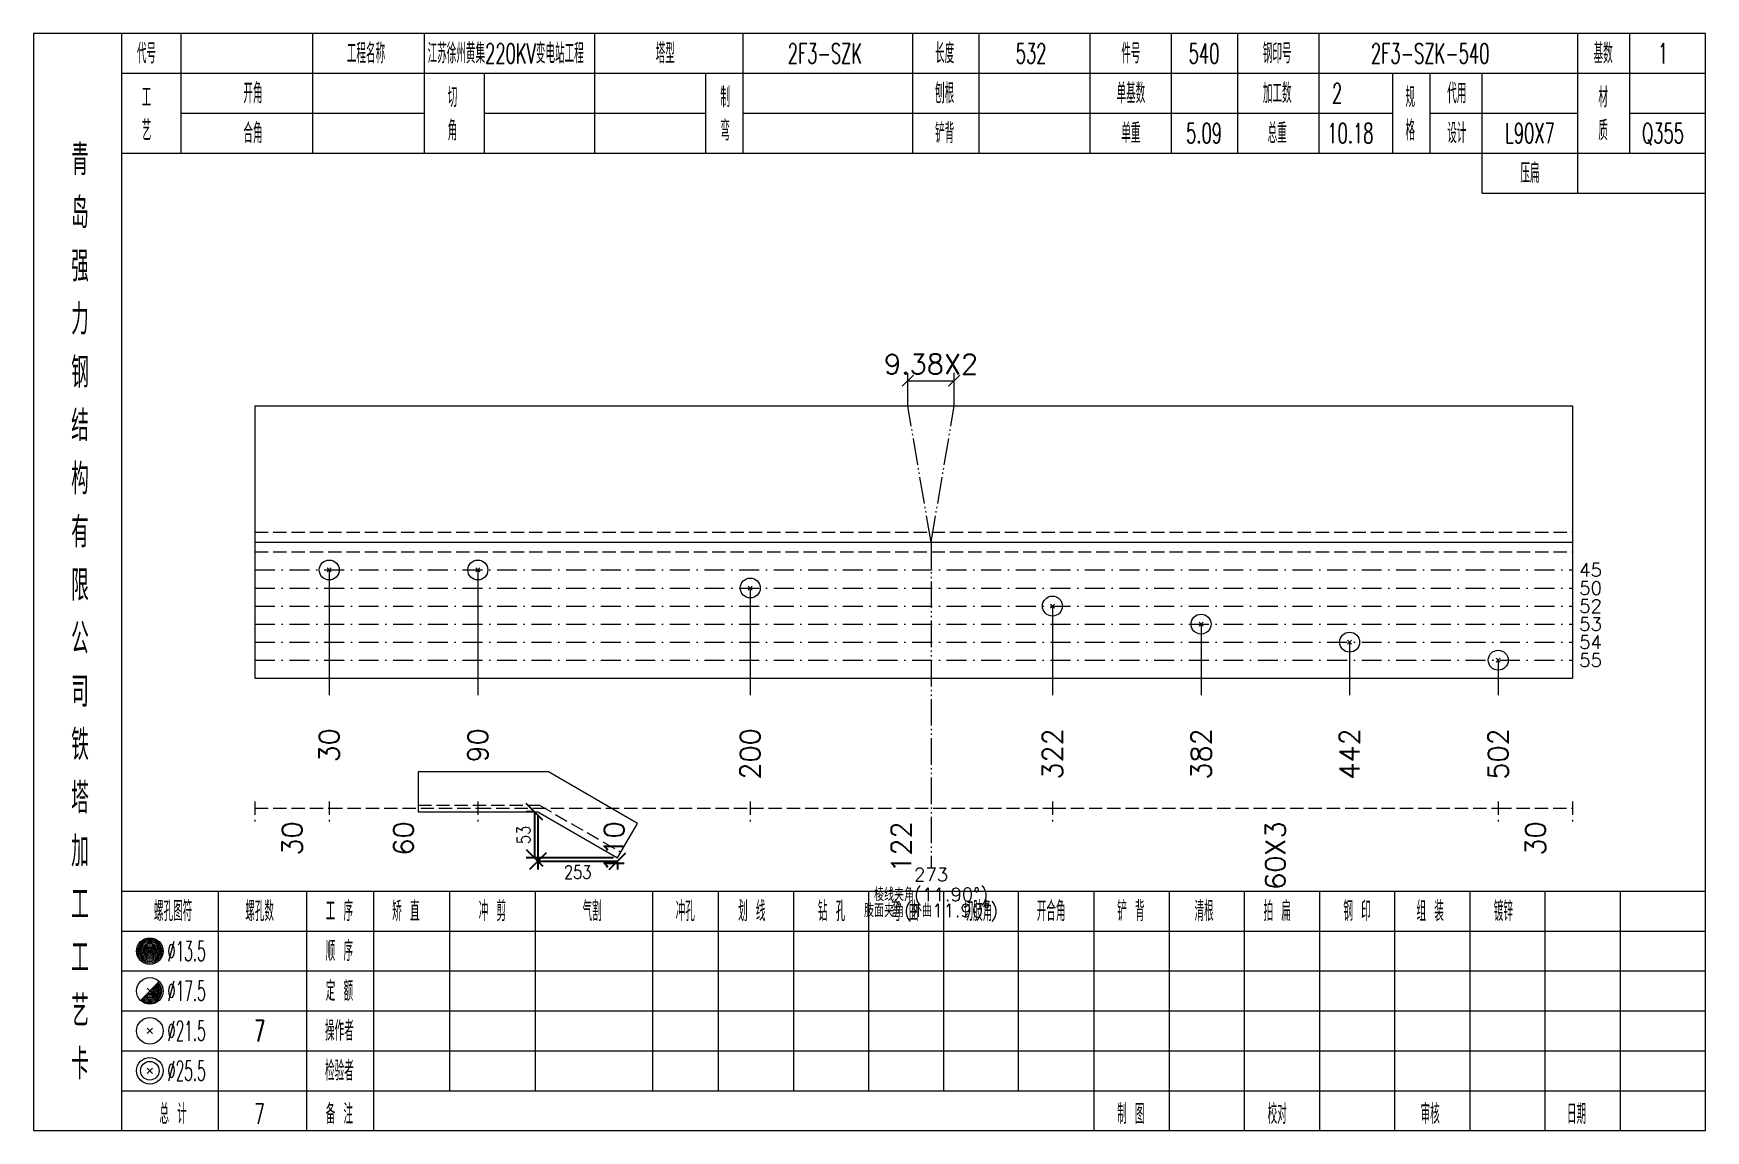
# Model space of a CAD drawing. Extents: x 0 to 4623, y -1159 to 4890.
# Drawn here: x 4359.6 to 4611, y 2250 to 2415 of the extents above; entities that cross this region are included whole.
import ezdxf
from ezdxf.enums import TextEntityAlignment as Align

# ---------------------------------------------------------------- set-up
doc = ezdxf.new("R2010")
doc.units = 0
doc.header["$MEASUREMENT"] = 0
for name, pattern in [('一点画线', [5.2, 3, -1, 0.2, -1]), ('制弯线', [5.9, 4, -0.5, 0.2, -0.5, 0.2, -0.5]), ('虚线', [2.75, 2, -0.75])]:
    doc.linetypes.add(name, pattern=pattern)
doc.layers.get('0').update_dxf_attribs({"linetype": 'CONTINUOUS', "lineweight": 25})
doc.layers.get('Defpoints').update_dxf_attribs({"linetype": 'CONTINUOUS'})
for name, color, linetype, lineweight in [('1', 7, 'CONTINUOUS', 25), ('2', 7, 'CONTINUOUS', 25), ('4', 7, 'CONTINUOUS', 25), ('5', 7, 'CONTINUOUS', 25)]:
    doc.layers.add(name, color=color, linetype=linetype, lineweight=lineweight)
doc.styles.add('DimFont', font='simplex.shx', dxfattribs={"width": 0.8, "bigfont": 'gbhzfs.shx'})
doc.styles.get("Standard").update_dxf_attribs({"font": 'simplex.shx', "width": 0.7, "height": 3, "bigfont": 'gbhzfs.shx'})
doc.dimstyles.new('DHDxfDimStyleOblique', dxfattribs={"dimtxt": 2.5, "dimasz": 2.5, "dimexe": 1.25, "dimexo": 0.625, "dimtad": 2, "dimtxsty": 'DimFont', "dimblk": 'OBLIQUE', "dimblk1": 'OBLIQUE', "dimblk2": 'OBLIQUE', "dimcen": 2.5, "dimadec": 0, "dimazin": 0, "dimtfac": 1, "dimtmove": 0, "dimatfit": 3, "dimfxl": 0, "dimarcsym": 0})

msp = doc.modelspace()

# ---------------------------------------------------------------- texts
at = {"color": 7, "linetype": 'Continuous', "lineweight": 13}
for s, height, p in [('9.38X2', 3, (4494.557, 2365.278)), ('棱线夹角(11.90%%d)', 2, (4494.557, 2285.5))]:
    msp.add_text(s, height=height, dxfattribs=at).set_placement(p, align=Align.MIDDLE_CENTER)
for s, p in [('45', (4592, 2334.308)), ('50', (4592, 2331.594)), ('52', (4592, 2328.879)), ('53', (4592, 2326.165)), ('54', (4592, 2323.451)), ('55', (4592, 2320.737))]:
    msp.add_text(s, height=2, dxfattribs=at).set_placement(p, align=Align.MIDDLE_LEFT)
at = {"color": 8, "linetype": 'Continuous', "lineweight": 9}
for s, p in [('30', (4398.486, 2296.5)), ('60', (4415.242, 2296.5)), ('110', (4446.893, 2296.5)), ('122', (4490.088, 2296.5)), ('60X3', (4546.316, 2296.5)), ('30', (4585.414, 2296.5))]:
    msp.add_text(s, height=3, rotation=90, dxfattribs=at).set_placement(p, align=Align.MIDDLE_RIGHT)
at = {"color": 7, "linetype": 'Continuous', "lineweight": 13}
msp.add_text('273', height=2, dxfattribs=at).set_placement((4494.557, 2289.5), align=Align.TOP_CENTER)
msp.add_text('肢面夹角(外曲11.90%%d)', height=2, dxfattribs=at).set_placement((4494.557, 2281.5), align=Align.BOTTOM_CENTER)
at = {"layer": '1', "color": 7, "linetype": 'Continuous', "lineweight": 13}
for s, p in [('30', (4404.071, 2310.5)), ('90', (4426.413, 2310.5)), ('200', (4467.374, 2310.5)), ('322', (4512.803, 2310.5)), ('382', (4535.145, 2310.5)), ('442', (4557.487, 2310.5)), ('502', (4579.829, 2310.5))]:
    msp.add_text(s, height=3, rotation=90, dxfattribs=at).set_placement(p, align=Align.MIDDLE_RIGHT)
at = {"layer": '4', "color": 1, "linetype": 'Continuous', "lineweight": 13}
for s, height, width, p in [('代号', 3, 0.6, (4376.6, 2412)), ('工程名称', 3, 0.6, (4409.6, 2412)), ('江苏徐州黄集220KV变电站工程', 3, 0.6, (4430.6, 2412)), ('塔型', 3, 0.6, (4454.6, 2412)), ('2F3-SZK', 3, 0.6, (4478.6, 2412)), ('长度', 3, 0.6, (4496.6, 2412)), ('532', 3, 0.6, (4509.6, 2412)), ('件号', 3, 0.6, (4524.6, 2412)), ('540', 3, 0.6, (4535.6, 2412)), ('钢印号', 3, 0.6, (4546.6, 2412)), ('2F3-SZK-540', 3, 0.6, (4569.6, 2412)), ('基数', 3, 0.6, (4595.6, 2412)), ('1', 3, 0.6, (4604.6, 2412)), ('工', 3, 0.6, (4376.6, 2405.4)), ('开角', 3, 0.6, (4392.6, 2406)), ('切', 3, 0.6, (4422.6, 2405.4)), ('制', 3, 0.6, (4463.6, 2405.4)), ('刨根', 3, 0.6, (4496.6, 2406)), ('单基数', 3, 0.6, (4524.6, 2406)), ('加工数', 3, 0.6, (4546.6, 2406)), ('2', 3, 0.6, (4555.6, 2406)), ('规', 3, 0.6, (4566.6, 2405.4)), ('代用', 3, 0.6, (4573.6, 2406)), ('材', 3, 0.6, (4595.6, 2405.4)), ('艺', 3, 0.6, (4376.6, 2400.4)), ('合角', 3, 0.6, (4392.6, 2400)), ('角', 3, 0.6, (4422.6, 2400.4)), ('弯', 3, 0.6, (4463.6, 2400.4)), ('铲背', 3, 0.6, (4496.6, 2400)), ('单重', 3, 0.6, (4524.6, 2400)), ('5.09', 3, 0.6, (4535.6, 2400)), ('总重', 3, 0.6, (4546.6, 2400)), ('10.18', 3, 0.6, (4557.6, 2400)), ('格', 3, 0.6, (4566.6, 2400.4)), ('设计', 3, 0.6, (4573.6, 2400)), ('L90X7', 3, 0.6, (4584.6, 2400)), ('质', 3, 0.6, (4595.6, 2400.4)), ('Q355', 3, 0.6, (4604.6, 2400)), ('青', 4.6, 0.8, (4366.6, 2396)), ('压扁', 3, 0.6, (4584.6, 2394)), ('岛', 4.6, 0.8, (4366.6, 2388)), ('强', 4.6, 0.8, (4366.6, 2380)), ('力', 4.6, 0.8, (4366.6, 2372)), ('钢', 4.6, 0.8, (4366.6, 2364)), ('结', 4.6, 0.8, (4366.6, 2356)), ('构', 4.6, 0.8, (4366.6, 2348)), ('有', 4.6, 0.8, (4366.6, 2340)), ('限', 4.6, 0.8, (4366.6, 2332)), ('公', 4.6, 0.8, (4366.6, 2324)), ('司', 4.6, 0.8, (4366.6, 2316)), ('铁', 4.6, 0.8, (4366.6, 2308)), ('塔', 4.6, 0.8, (4366.6, 2300)), ('加', 4.6, 0.8, (4366.6, 2292)), ('工', 4.6, 0.8, (4366.6, 2284)), ('螺孔图符', 3, 0.6, (4380.6, 2283)), ('螺孔数', 3, 0.6, (4393.6, 2283)), ('工 序', 3, 0.6, (4405.6, 2283)), ('矫 直', 3, 0.6, (4415.6, 2283)), ('冲 剪', 3, 0.6, (4428.6, 2283)), ('气割', 3, 0.6, (4443.6, 2283)), ('冲孔', 3, 0.6, (4457.6, 2283)), ('划 线', 3, 0.6, (4467.6, 2283)), ('钻 孔', 3, 0.6, (4479.6, 2283)), ('弯 曲', 3, 0.6, (4490.6, 2283)), ('切肢角', 3, 0.6, (4501.6, 2283)), ('开合角', 3, 0.6, (4512.6, 2283)), ('铲 背', 3, 0.6, (4524.6, 2283)), ('清根', 3, 0.6, (4535.6, 2283)), ('拍 扁', 3, 0.6, (4546.6, 2283)), ('钢 印', 3, 0.6, (4558.6, 2283)), ('组 装', 3, 0.6, (4569.6, 2283)), ('镀锌', 3, 0.6, (4580.6, 2283)), ('工', 4.6, 0.8, (4366.6, 2276)), ('%%C13.5', 3, 0.5, (4382.6, 2277)), ('顺 序', 3, 0.6, (4405.6, 2277)), ('定 额', 3, 0.6, (4405.6, 2271)), ('艺', 4.6, 0.8, (4366.6, 2268)), ('%%C17.5', 3, 0.5, (4382.6, 2271)), ('%%C21.5', 3, 0.5, (4382.6, 2265)), ('7', 3.2, 0.6, (4393.6, 2265)), ('操作者', 3, 0.6, (4405.6, 2265)), ('卡', 4.6, 0.8, (4366.6, 2260)), ('%%C25.5', 3, 0.5, (4382.6, 2259)), ('检验者', 3, 0.6, (4405.6, 2259)), ('总 计', 3, 0.6, (4380.6, 2252.5)), ('7', 3, 0.6, (4393.6, 2252.5)), ('备 注', 3, 0.6, (4405.6, 2252.5)), ('制 图', 3, 0.6, (4524.6, 2252.5)), ('校对', 3, 0.6, (4546.6, 2252.5)), ('审核', 3, 0.6, (4569.6, 2252.5)), ('日期', 3, 0.6, (4591.6, 2252.5))]:
    msp.add_text(s, height=height, dxfattribs=dict(at, width=width)).set_placement(p, align=Align.MIDDLE_CENTER)

# ---------------------------------------------------------------- blocks, each defined once
blk = doc.blocks.new('_OBLIQUE')
at = {"color": 0, "linetype": 'ByBlock', "lineweight": -2}
blk.add_line((-0.5, -0.5), (0.5, 0.5), dxfattribs=at)
blk = doc.blocks.new('*D17')
at = {"layer": '2', "color": 7, "linetype": 'Continuous', "lineweight": -2}
for p, q in [((4435.43, 2297.3), (4435.43, 2289.25)), ((4435.43, 2290.5), (4447.43, 2290.5)), ((4447.43, 2290.38), (4447.43, 2289.25))]:
    blk.add_line(p, q, dxfattribs=at)
at = {"layer": 'Defpoints', "color": 0, "linetype": 'Continuous'}
for p in [(4435.43, 2297.93), (4447.43, 2291), (4447.43, 2290.5)]:
    blk.add_point(p, dxfattribs=at)
at = {"layer": '2', "color": 7, "linetype": 'Continuous', "lineweight": -2, "xscale": 2.5, "yscale": 2.5, "zscale": 2.5, "rotation": 180}
blk.add_blockref('_OBLIQUE', (4435.43, 2290.5), dxfattribs=at)
at = {"layer": '2', "color": 7, "linetype": 'Continuous', "lineweight": -2, "xscale": 2.5, "yscale": 2.5, "zscale": 2.5}
blk.add_blockref('_OBLIQUE', (4447.43, 2290.5), dxfattribs=at)
at = {"layer": '2', "color": 7, "linetype": 'Continuous', "lineweight": 13, "insert": (4441.43, 2288.88), "char_height": 2, "attachment_point": 5, "line_spacing_factor": 0.6, "style": 'DimFont'}
blk.add_mtext('253', dxfattribs=at)
blk = doc.blocks.new('*D18')
at = {"layer": '2', "color": 7, "linetype": 'Continuous', "lineweight": -2}
for p, q in [((4434.8, 2297.93), (4433.68, 2297.93)), ((4434.93, 2297.93), (4434.93, 2291)), ((4446.8, 2291), (4433.68, 2291))]:
    blk.add_line(p, q, dxfattribs=at)
at = {"layer": 'Defpoints', "color": 0, "linetype": 'Continuous'}
for p in [(4435.43, 2297.93), (4434.93, 2291), (4447.43, 2291)]:
    blk.add_point(p, dxfattribs=at)
at = {"layer": '2', "color": 7, "linetype": 'Continuous', "lineweight": -2, "xscale": 2.5, "yscale": 2.5, "zscale": 2.5}
for p, rotation in [((4434.93, 2297.93), 90), ((4434.93, 2291), 270)]:
    blk.add_blockref('_OBLIQUE', p, dxfattribs=dict(at, rotation=rotation))
at = {"layer": '2', "color": 7, "linetype": 'Continuous', "lineweight": 13, "insert": (4433.3, 2294.46), "char_height": 2, "attachment_point": 5, "rotation": 90, "line_spacing_factor": 0.6, "style": 'DimFont'}
blk.add_mtext('53', dxfattribs=at)
blk = doc.blocks.new('孔21.5')
at = {"layer": '5', "color": 7, "linetype": 'Continuous', "lineweight": 13}
for p, q in [((-0.2, -0.2), (0.2, 0.2)), ((-0.2, 0.2), (0.2, -0.2))]:
    blk.add_line(p, q, dxfattribs=at)
blk.add_circle((0, 0), 1, dxfattribs=at)

# ---------------------------------------------------------------- dimensions: what is measured, and where the dimension line sits
at = {"layer": '2', "color": 7, "linetype": 'Continuous', "lineweight": 13}
dim = msp.add_linear_dim(base=(4434.925, 2291), p1=(4435.425, 2297.928), p2=(4447.425, 2291), angle=90, text='53', dimstyle='DHDxfDimStyleOblique', override={"dimtxt": 2, "dimclrd": 7, "dimclre": 7, "dimclrt": 7}, dxfattribs=at)
dim.commit()
dim.dimension.update_dxf_attribs({"geometry": '*D18', "text_midpoint": (4434.925, 2294.464), "dimtype": 160})
dim = msp.add_linear_dim(base=(4447.425, 2290.5), p1=(4435.425, 2297.928), p2=(4447.425, 2291), text='253', dimstyle='DHDxfDimStyleOblique', override={"dimtxt": 2, "dimclrd": 7, "dimclre": 7, "dimclrt": 7}, dxfattribs=at)
dim.commit()
dim.dimension.update_dxf_attribs({"geometry": '*D17', "text_midpoint": (4441.425, 2290.5), "dimtype": 160})

# ---------------------------------------------------------------- linework, layer by layer
at = {"color": 7, "linetype": 'Continuous', "lineweight": 13}
for p, q in [((4491.912, 2363.626), (4490.215, 2361.929)), ((4491.064, 2358.978), (4491.064, 2363.978)), ((4498.898, 2363.626), (4497.201, 2361.929)), ((4498.049, 2358.978), (4498.049, 2363.978)), ((4491.064, 2362.778), (4498.049, 2362.778)), ((4404.071, 2334.308), (4404.071, 2315.5)), ((4426.413, 2334.308), (4426.413, 2315.5)), ((4467.374, 2331.594), (4467.374, 2315.5)), ((4512.803, 2328.879), (4512.803, 2315.5)), ((4535.145, 2326.165), (4535.145, 2315.5)), ((4557.487, 2323.451), (4557.487, 2315.5)), ((4579.829, 2320.737), (4579.829, 2315.5))]:
    msp.add_line(p, q, dxfattribs=at)
at = {"color": 7, "linetype": 'Continuous', "lineweight": 18}
for p, q in [((4392.9, 2358.978), (4392.9, 2318.022)), ((4392.9, 2358.978), (4591, 2358.978)), ((4591, 2358.978), (4591, 2318.022)), ((4392.9, 2338.5), (4591, 2338.5))]:
    msp.add_line(p, q, dxfattribs=at)
at = {"color": 190, "linetype": '制弯线', "lineweight": 13}
for q in [(4491.064, 2358.978), (4498.049, 2358.978), (4494.557, 2289.5)]:
    msp.add_line((4494.557, 2338.5), q, dxfattribs=at)
at = {"color": 1, "linetype": '虚线', "lineweight": 18}
for p, q in [((4392.9, 2339.978), (4591, 2339.978)), ((4392.9, 2337.022), (4591, 2337.022))]:
    msp.add_line(p, q, dxfattribs=at)
at = {"color": 3, "linetype": '一点画线', "lineweight": 13}
for p, q in [((4392.9, 2334.308), (4591, 2334.308)), ((4392.9, 2331.594), (4591, 2331.594)), ((4392.9, 2328.879), (4591, 2328.879)), ((4392.9, 2326.165), (4591, 2326.165)), ((4392.9, 2323.451), (4591, 2323.451)), ((4392.9, 2320.737), (4591, 2320.737))]:
    msp.add_line(p, q, dxfattribs=at)
at = {"color": 8, "linetype": '虚线', "lineweight": 9}
for p, q in [((4392.9, 2299.5), (4392.9, 2296.5)), ((4392.9, 2298.5), (4404.071, 2298.5)), ((4404.071, 2299.5), (4404.071, 2296.5)), ((4404.071, 2299.5), (4404.071, 2296.5)), ((4404.071, 2298.5), (4426.413, 2298.5)), ((4426.413, 2299.5), (4426.413, 2296.5)), ((4426.413, 2299.5), (4426.413, 2296.5)), ((4426.413, 2298.5), (4467.374, 2298.5)), ((4467.374, 2299.5), (4467.374, 2296.5)), ((4467.374, 2299.5), (4467.374, 2296.5)), ((4467.374, 2298.5), (4512.803, 2298.5)), ((4512.803, 2299.5), (4512.803, 2296.5)), ((4512.803, 2299.5), (4512.803, 2296.5)), ((4512.803, 2298.5), (4579.829, 2298.5)), ((4579.829, 2299.5), (4579.829, 2296.5)), ((4579.829, 2299.5), (4579.829, 2296.5)), ((4579.829, 2298.5), (4591, 2298.5)), ((4591, 2299.5), (4591, 2296.5))]:
    msp.add_line(p, q, dxfattribs=at)
at = {"layer": '1', "color": 7, "linetype": 'Continuous', "lineweight": 18}
msp.add_line((4392.9, 2318.022), (4591, 2318.022), dxfattribs=at)
at = {"layer": '2', "color": 7, "linetype": 'Continuous', "lineweight": 13}
for p, q in [((4437.033, 2303.928), (4417.425, 2303.928)), ((4417.425, 2303.928), (4417.425, 2297.928)), ((4450.425, 2296.196), (4437.033, 2303.928)), ((4417.425, 2297.928), (4435.425, 2297.928)), ((4435.425, 2297.928), (4447.425, 2291)), ((4447.425, 2291), (4450.425, 2296.196))]:
    msp.add_line(p, q, dxfattribs=at)
at = {"layer": '2', "color": 1, "linetype": '虚线', "lineweight": 13}
for p, q in [((4417.425, 2298.928), (4435.693, 2298.928)), ((4435.693, 2298.928), (4447.925, 2291.866))]:
    msp.add_line(p, q, dxfattribs=at)
at = {"layer": '4', "color": 1, "linetype": 'Continuous', "lineweight": 18}
for p, q in [((4372.9, 2250), (4372.9, 2415)), ((4381.8, 2397), (4381.8, 2415)), ((4401.6, 2397), (4401.6, 2415)), ((4418.4, 2397), (4418.4, 2415)), ((4444, 2397), (4444, 2415)), ((4466.3, 2397), (4466.3, 2415)), ((4491.8, 2397), (4491.8, 2415)), ((4501.8, 2397), (4501.8, 2415)), ((4518.5, 2397), (4518.5, 2415)), ((4530.7, 2397), (4530.7, 2415)), ((4540.7, 2397), (4540.7, 2415)), ((4552.9, 2397), (4552.9, 2415)), ((4591.8, 2391), (4591.8, 2415)), ((4599.6, 2397), (4599.6, 2415)), ((4372.9, 2409), (4611, 2409)), ((4427.4, 2397), (4427.4, 2409)), ((4460.7, 2397), (4460.7, 2409)), ((4564, 2397), (4564, 2409)), ((4569.6, 2397), (4569.6, 2409)), ((4577.4, 2391), (4577.4, 2409)), ((4381.8, 2403), (4418.4, 2403)), ((4427.4, 2403), (4460.7, 2403)), ((4466.3, 2403), (4564, 2403)), ((4569.6, 2403), (4591.8, 2403)), ((4599.6, 2403), (4611, 2403)), ((4372.9, 2397), (4611, 2397)), ((4577.4, 2391), (4611, 2391)), ((4372.9, 2286), (4611, 2286)), ((4387.4, 2250), (4387.4, 2286)), ((4400.7, 2250), (4400.7, 2286)), ((4410.8, 2250), (4410.8, 2286)), ((4422.2, 2256), (4422.2, 2286)), ((4435.1, 2256), (4435.1, 2286)), ((4452.7, 2256), (4452.7, 2286)), ((4462.6, 2256), (4462.6, 2286)), ((4473.9, 2256), (4473.9, 2286)), ((4485.2, 2256), (4485.2, 2286)), ((4496.5, 2256), (4496.5, 2286)), ((4507.7, 2256), (4507.7, 2286)), ((4519.1, 2256), (4519.1, 2286)), ((4530.4, 2256), (4530.4, 2286)), ((4541.7, 2256), (4541.7, 2286)), ((4553, 2256), (4553, 2286)), ((4564.3, 2256), (4564.3, 2286)), ((4575.6, 2256), (4575.6, 2286)), ((4586.9, 2256), (4586.9, 2286)), ((4598.2, 2256), (4598.2, 2286)), ((4372.9, 2280), (4611, 2280)), ((4372.9, 2274), (4611, 2274)), ((4372.9, 2268), (4611, 2268)), ((4372.9, 2262), (4611, 2262)), ((4372.9, 2256), (4611, 2256)), ((4519.1, 2250), (4519.1, 2256)), ((4530.4, 2250), (4530.4, 2256)), ((4541.7, 2250), (4541.7, 2256)), ((4553, 2250), (4553, 2256)), ((4564.3, 2250), (4564.3, 2256)), ((4575.6, 2250), (4575.6, 2256)), ((4586.9, 2250), (4586.9, 2256)), ((4598.2, 2250), (4598.2, 2256))]:
    msp.add_line(p, q, dxfattribs=at)
at = {"layer": '4', "color": 7, "linetype": 'Continuous', "lineweight": 13}
for p, q in [((4376.9, 2276.8), (4377.3, 2277.2)), ((4377.3, 2276.8), (4376.9, 2277.2)), ((4375.686, 2269.586), (4378.514, 2272.414)), ((4376.7, 2271.4), (4377.5, 2270.6)), ((4376.7, 2264.6), (4377.5, 2265.4)), ((4376.7, 2265.4), (4377.5, 2264.6)), ((4376.7, 2258.6), (4377.5, 2259.4)), ((4376.7, 2259.4), (4377.5, 2258.6))]:
    msp.add_line(p, q, dxfattribs=at)
at = {"layer": '4', "color": 1, "linetype": 'Continuous', "lineweight": 18}
msp.add_lwpolyline([(4359.6, 2415), (4359.6, 2250), (4611, 2250), (4611, 2415)], close=True, dxfattribs=at)
at = {"layer": '4', "color": 7, "linetype": 'Continuous', "lineweight": 13}
for centre, radius in [((4377.1, 2277), 2), ((4377.1, 2277), 1.8), ((4377.1, 2277), 1.6), ((4377.1, 2277), 1.4), ((4377.1, 2277), 1.2), ((4377.1, 2277), 1), ((4377.1, 2277), 0.8), ((4377.1, 2277), 0.6), ((4377.1, 2277), 0.4), ((4377.1, 2277), 0.2), ((4377.1, 2271), 2), ((4377.1, 2265), 2), ((4377.1, 2259), 2), ((4377.1, 2259), 1.4)]:
    msp.add_circle(centre, radius, dxfattribs=at)
for radius in [1.8, 1.6, 1.4, 1.2, 1, 0.8, 0.6, 0.4, 0.2]:
    msp.add_arc((4377.1, 2271), radius, 225, 45, dxfattribs=at)

# ---------------------------------------------------------------- block references
at = {"layer": '1', "color": 7, "linetype": 'Continuous', "lineweight": 13, "xscale": 1.5, "yscale": 1.5, "zscale": 1.5}
for p in [(4404.071, 2334.308), (4426.413, 2334.308), (4467.374, 2331.594), (4512.803, 2328.879), (4535.145, 2326.165), (4557.487, 2323.451), (4579.829, 2320.737)]:
    msp.add_blockref('孔21.5', p, dxfattribs=at)

msp.set_redraw_order([(e.dxf.handle, doc.entitydb.next_handle()) for e in msp.query("TEXT MTEXT ATTDEF DIMENSION ARC_DIMENSION")])  # texts and dimensions are drawn at this point

doc.saveas('drawing.dxf')
